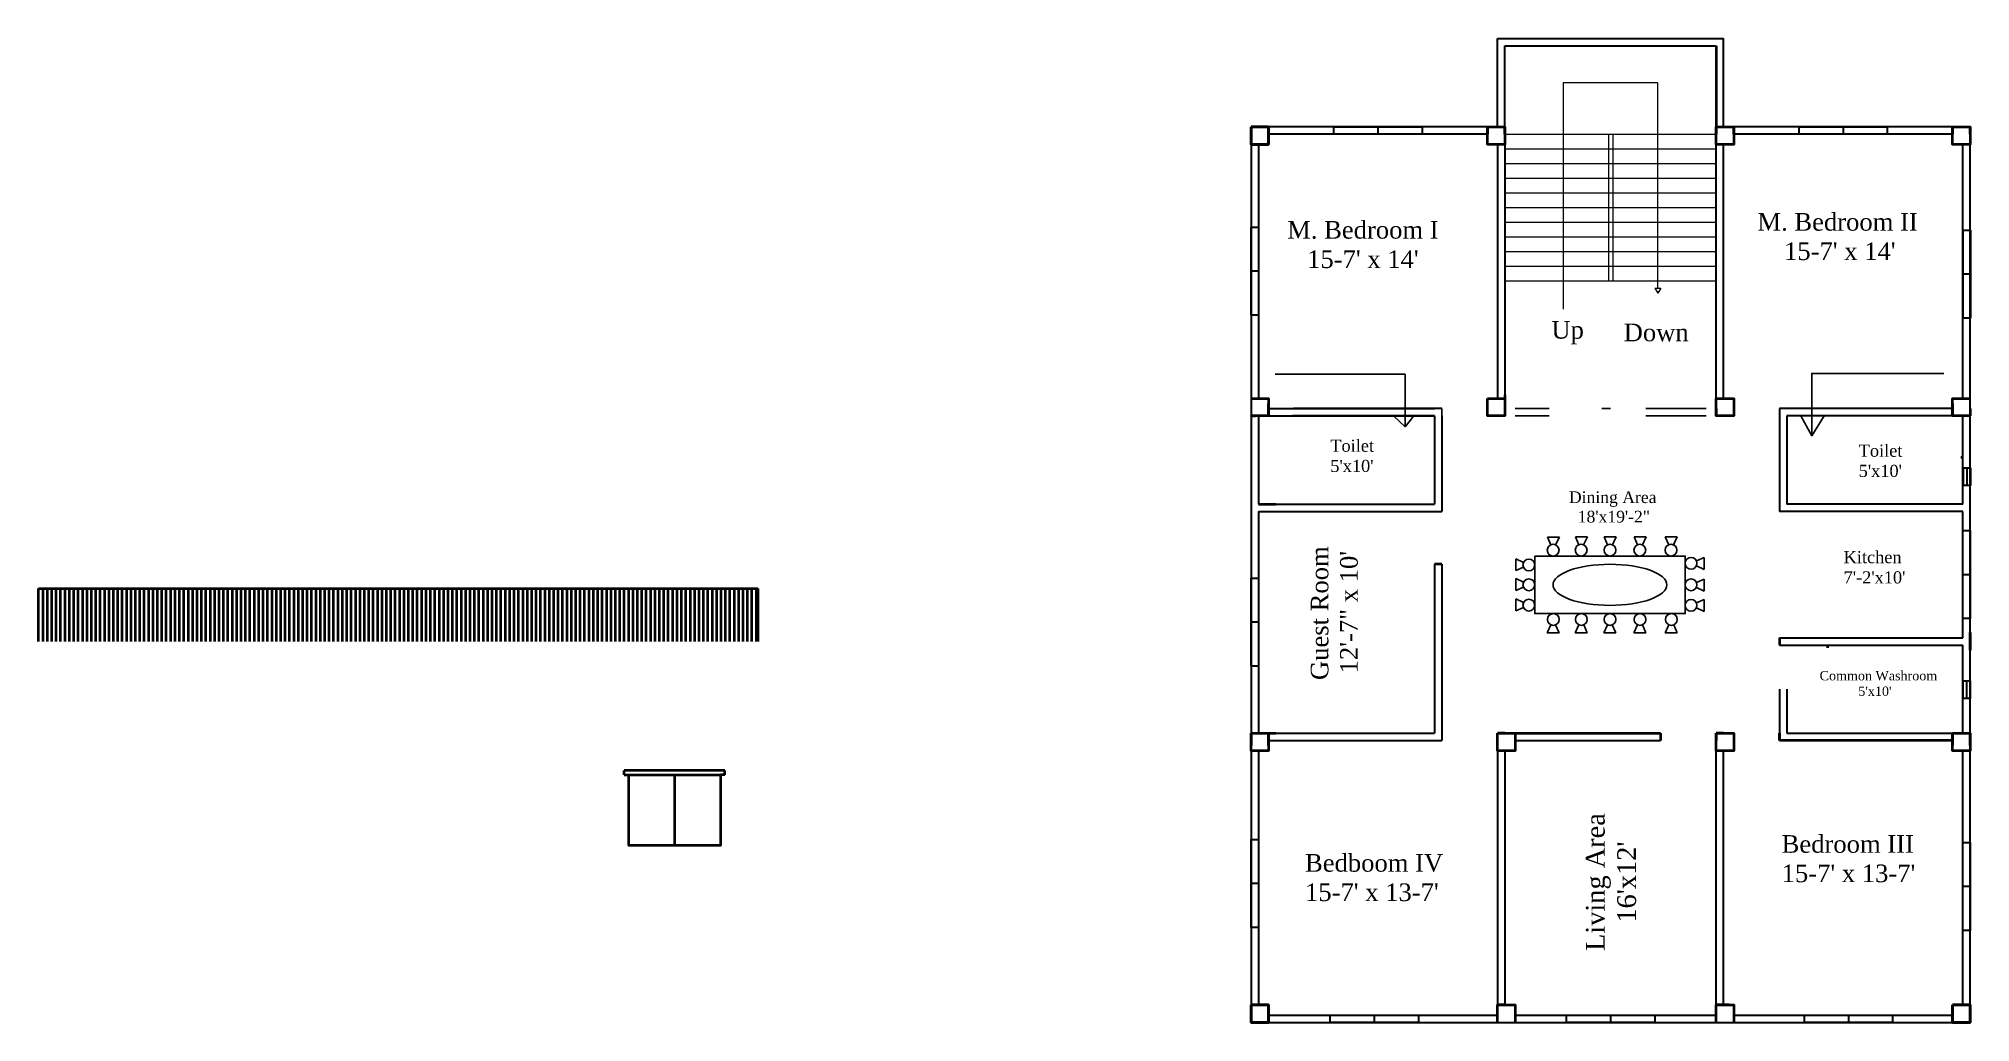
# Model space of a CAD drawing. Header units: inches. Extents: x -79350 to 491628, y -93215 to 155882.
# Drawn here: x -40850 to -39534, y 3788 to 4458 of the extents above; entities that cross this region are included whole.
import ezdxf

# ---------------------------------------------------------------- set-up
doc = ezdxf.new("R2010")
doc.units = ezdxf.units.IN
doc.header["$MEASUREMENT"] = 0
doc.layers.get('0').update_dxf_attribs({"lineweight": 30})
for name, color, linetype, lineweight in [('Column', 1, 'Continuous', 30), ('Letter', 7, 'Continuous', 20), ('LINE', 7, 'Continuous', 20)]:
    doc.layers.add(name, color=color, linetype=linetype, lineweight=lineweight)
doc.layers.add('Door', color=7, linetype='Continuous', lineweight=40, true_color=0x763422)
doc.layers.add('Window', color=7, linetype='Continuous', lineweight=30, true_color=0x6b99dd)
for name, color, linetype in [('Furnitures', 30, 'Continuous'), ('Stairs', 7, 'Continuous'), ('Wall', 7, 'Continuous')]:
    doc.layers.add(name, color=color, linetype=linetype)
doc.styles.get("Standard").update_dxf_attribs({"font": 'times.ttf', "height": 12})

msp = doc.modelspace()

# ---------------------------------------------------------------- texts
at = {"layer": 'Letter', "attachment_point": 1}
for s, width, gutter_width, heights, insert, char_height in [("M. Bedroom I^J   15-7' x 14'", 143.7063, 60, [47.61], (-39999.38, 4333.79), 12), ("M. Bedroom II^J    15-7' x 14'", 143.7063, 60, [47.61], (-39679, 4339.22), 12), ("Toilet^J5'x10'", 97.678, 41.31, [0], (-39970, 4184.89), 8.2616), ("Toilet^J5'x10'", 97.678, 41.31, [0], (-39610, 4181.5), 8.2616), ('Dining Area ^J  18\'x19\'-2"', 95.1702, 39.74, [31.53], (-39807.42, 4149.65), 7.9471), ("       Kitchen^J       7'-2'x10'", 97.678, 41.31, [0], (-39642.11, 4108.98), 8.2616), ("Common Washroom^J           5'x10'", 93.1404, 31.73, [17.19], (-39636.61, 4027.29), 6.3452), ("Bedroom III^J15-7' x 13-7'", 143.7063, 60, [47.61], (-39662.5, 3915.5), 12), (" Bedboom IV^J 15-7' x 13-7'", 143.7063, 60, [47.61], (-39991.75, 3902.62), 12)]:
    msp.add_mtext_dynamic_manual_height_columns(s, width=width, gutter_width=gutter_width, heights=heights, dxfattribs=dict(at, insert=insert, char_height=char_height))
at = {"layer": 'Letter', "attachment_point": 1, "rotation": 90}
for s, width, gutter_width, heights, insert, char_height in [('Guest Room^J 12\'-7" x 10\'', 159.6277, 60, [0], (-39983.34, 4021.14), 12), ("Living Area ^J    16'x12'", 153.1953, 63.96, [50.75], (-39795.85, 3836.59), 12.7924)]:
    msp.add_mtext_dynamic_manual_height_columns(s, width=width, gutter_width=gutter_width, heights=heights, dxfattribs=dict(at, insert=insert, char_height=char_height))
at = {"layer": 'Stairs', "char_height": 12, "attachment_point": 1}
for s, width, insert in [('Up', 69.7229, (-39819.36, 4265.68)), ('Down', 86.0171, (-39770.12, 4263.9))]:
    msp.add_mtext_dynamic_manual_height_columns(s, width=width, gutter_width=60, heights=[0], dxfattribs=dict(at, insert=insert))

# ---------------------------------------------------------------- linework, layer by layer
for p, q in [((-39856, 4398), (-39856, 4458)), ((-39856, 4458), (-39702, 4458)), ((-39851, 4398), (-39851, 4453.04)), ((-39851, 4453), (-39707, 4453)), ((-39707, 4458), (-39707, 4458)), ((-39702, 4398), (-39702, 4458)), ((-40019, 4398), (-40024, 4398)), ((-40024, 4393), (-40024, 4398)), ((-39863, 4398), (-40019, 4398)), ((-39851, 4398), (-39851, 4393)), ((-39707, 4398), (-39707, 4393)), ((-39539, 4398), (-39702, 4398)), ((-39539, 4398), (-39534, 4398)), ((-39534, 4393), (-39534, 4398)), ((-40024, 4393), (-40024, 3793)), ((-40019, 4386), (-40019, 4213)), ((-39863, 4393), (-40012, 4393)), ((-39856, 4386), (-39856, 4213)), ((-39851, 4393), (-39851, 4206)), ((-39707, 4206), (-39707, 4393)), ((-39702, 4213), (-39702, 4386)), ((-39546, 4393), (-39695, 4393)), ((-39539, 4213), (-39539, 4386)), ((-39534, 3793), (-39534, 4393)), ((-40019, 4201), (-40019, 4141)), ((-40012, 4206), (-39899, 4206)), ((-40012, 4201), (-39899, 4201)), ((-39899, 4201), (-39995.67, 4201)), ((-39894, 4206), (-39995, 4206)), ((-39899, 4201), (-39899, 4141)), ((-39894, 4201), (-39894, 4136)), ((-39851, 4206), (-39851.12, 4206)), ((-39546, 4206), (-39664, 4206)), ((-39664, 4206), (-39664, 4136)), ((-39563, 4201), (-39659, 4201)), ((-39546, 4201), (-39659, 4201)), ((-39659, 4201), (-39659, 4141)), ((-39539, 4141), (-39539, 4201)), ((-40019, 4141), (-39899, 4141)), ((-40019, 4136), (-40019, 3985)), ((-40019, 4136), (-39894, 4136)), ((-39539, 4136), (-39664, 4136)), ((-39539, 4141), (-39659, 4141)), ((-39539, 4050), (-39539, 4136)), ((-39899, 4100), (-39899, 3985)), ((-39894, 4100), (-39894, 3980.04)), ((-39664, 4050), (-39539, 4050)), ((-39664, 4045), (-39539, 4045)), ((-39539, 4041.5), (-39539, 4045)), ((-39539, 3985), (-39539, 4041.5)), ((-39664, 4015), (-39664, 3985)), ((-39659, 4015), (-39659, 3985)), ((-40019, 3985), (-39899, 3985)), ((-40012, 3980), (-39894, 3980)), ((-39856.01, 3985), (-39851, 3985)), ((-39844, 3980), (-39744.99, 3980)), ((-39707, 3985), (-39702, 3985)), ((-39707, 3793), (-39707, 3980)), ((-39659, 3985), (-39539, 3985)), ((-40019, 3973), (-40019, 3800)), ((-39856, 3973), (-39856, 3800)), ((-39851, 3973), (-39851, 3800)), ((-39702, 3800), (-39702, 3973)), ((-39539, 3800), (-39539, 3973)), ((-40024, 3793), (-40024, 3788)), ((-40012, 3793), (-39856, 3793)), ((-39844, 3793), (-39707, 3793)), ((-39695, 3793), (-39546, 3793)), ((-39534, 3793), (-39534, 3788)), ((-40019, 3788), (-40024, 3788)), ((-40019, 3788), (-39539, 3788)), ((-39539, 3788), (-39534, 3788))]:
    msp.add_line(p, q)
at = {"lineweight": 20}
for p, q in [((-39746.9, 4427.93), (-39811.39, 4427.93)), ((-39811.39, 4427.93), (-39811.39, 4273.76)), ((-39746.9, 4288.03), (-39746.9, 4427.93)), ((-39851, 4393), (-39707, 4393.04)), ((-39851, 4383), (-39707, 4383)), ((-39780.5, 4393), (-39780.5, 4293)), ((-39777.5, 4393), (-39777.5, 4293)), ((-39851, 4373), (-39707, 4373)), ((-39851, 4363), (-39707, 4363)), ((-39851, 4353), (-39707, 4353)), ((-39851, 4343), (-39707, 4343)), ((-39851, 4333), (-39707, 4333)), ((-39851, 4323), (-39707, 4323)), ((-39851, 4313), (-39707, 4313)), ((-39851, 4303), (-39707, 4303)), ((-39851, 4293), (-39707, 4293)), ((-39748.94, 4288.03), (-39744.9, 4288.03)), ((-39748.94, 4288.03), (-39746.9, 4284.6)), ((-39744.9, 4288.03), (-39746.9, 4284.6))]:
    msp.add_line(p, q, dxfattribs=at)
at = {"color": 200, "lineweight": 20}
msp.add_line((-39746.9, 4284.6), (-39746.9, 4284.6), dxfattribs=at)
at = {"color": 39, "lineweight": 25, "true_color": 0x633d32}
for p, q in [((-39822.08, 4118.55), (-39813.94, 4118.55)), ((-39822.08, 4118.55), (-39819.78, 4113.25)), ((-39813.94, 4118.55), (-39816.47, 4113.2)), ((-39802.98, 4118.6), (-39794.85, 4118.6)), ((-39802.98, 4118.6), (-39800.69, 4113.29)), ((-39794.85, 4118.6), (-39797.38, 4113.24)), ((-39783.35, 4118.6), (-39775.21, 4118.6)), ((-39783.35, 4118.6), (-39781.05, 4113.29)), ((-39775.21, 4118.6), (-39777.74, 4113.24)), ((-39763, 4118.6), (-39754.87, 4118.6)), ((-39763, 4118.6), (-39760.71, 4113.29)), ((-39754.87, 4118.6), (-39757.4, 4113.24)), ((-39741.75, 4118.6), (-39733.62, 4118.6)), ((-39741.75, 4118.6), (-39739.45, 4113.29)), ((-39733.62, 4118.6), (-39736.15, 4113.24)), ((-39843.7, 4095.67), (-39843.7, 4103.8)), ((-39843.7, 4103.8), (-39838.34, 4101.27)), ((-39843.7, 4095.67), (-39838.4, 4097.96)), ((-39715.22, 4096.43), (-39720.57, 4098.96)), ((-39715.22, 4104.57), (-39720.52, 4102.27)), ((-39715.22, 4104.57), (-39715.22, 4096.43)), ((-39843.7, 4082.11), (-39843.7, 4090.24)), ((-39843.7, 4090.24), (-39838.34, 4087.71)), ((-39843.7, 4082.11), (-39838.4, 4084.41)), ((-39715.22, 4081.75), (-39720.57, 4084.29)), ((-39715.22, 4089.89), (-39720.52, 4087.59)), ((-39715.22, 4089.89), (-39715.22, 4081.75)), ((-39843.7, 4068.29), (-39843.7, 4076.43)), ((-39843.7, 4076.43), (-39838.34, 4073.9)), ((-39843.7, 4068.29), (-39838.4, 4070.59)), ((-39715.22, 4067.79), (-39720.57, 4070.32)), ((-39715.22, 4075.93), (-39720.52, 4073.63)), ((-39715.22, 4075.93), (-39715.22, 4067.79)), ((-39822.31, 4053.4), (-39819.78, 4058.76)), ((-39814.18, 4053.4), (-39816.47, 4058.71)), ((-39803.21, 4053.4), (-39800.68, 4058.76)), ((-39795.07, 4053.4), (-39797.37, 4058.71)), ((-39783.7, 4053.4), (-39781.17, 4058.76)), ((-39775.57, 4053.4), (-39777.86, 4058.71)), ((-39763.23, 4053.4), (-39760.7, 4058.76)), ((-39755.09, 4053.4), (-39757.39, 4058.71)), ((-39741.85, 4053.4), (-39739.32, 4058.76)), ((-39733.71, 4053.4), (-39736.01, 4058.71)), ((-39814.18, 4053.4), (-39822.31, 4053.4)), ((-39795.07, 4053.4), (-39803.21, 4053.4)), ((-39775.57, 4053.4), (-39783.7, 4053.4)), ((-39755.09, 4053.4), (-39763.23, 4053.4)), ((-39733.71, 4053.4), (-39741.85, 4053.4))]:
    msp.add_line(p, q, dxfattribs=at)
msp.add_lwpolyline([(-39830.7, 4105.6), (-39728.21, 4105.6), (-39728.21, 4066.4), (-39830.7, 4066.4)], close=True, dxfattribs=at)
for centre in [(-39818.19, 4109.57), (-39799.09, 4109.61), (-39779.46, 4109.61), (-39759.11, 4109.61), (-39737.86, 4109.61), (-39834.71, 4099.56), (-39724.2, 4100.68), (-39834.71, 4086), (-39724.2, 4086), (-39834.71, 4072.18), (-39724.2, 4072.04), (-39818.07, 4062.39), (-39798.96, 4062.39), (-39779.46, 4062.39), (-39758.98, 4062.39), (-39737.6, 4062.39)]:
    msp.add_circle(centre, 4.01, dxfattribs=at)
at = {"layer": 'Column'}
for p, q in [((-39707, 4458), (-39707, 4458)), ((-40024, 4398), (-40019, 4398)), ((-40024, 4393.04), (-40024, 4398)), ((-39851, 4398), (-39851, 4393.04)), ((-39707, 4398), (-39702, 4398)), ((-39707, 4393.04), (-39707, 4398)), ((-39539, 4398), (-39534, 4398)), ((-39534, 4398), (-39534, 4393.04)), ((-40021, 4201.04), (-40024, 4201.04)), ((-39851, 4201), (-39851, 4206)), ((-39707, 4206.29), (-39707, 4201)), ((-39534, 4050), (-39534, 4045)), ((-40019, 3985), (-40024, 3985)), ((-40024, 3985), (-40024, 3980)), ((-39856.01, 3985), (-39851, 3985)), ((-39707, 3985), (-39702, 3985)), ((-39707, 3985), (-39707, 3980)), ((-39534, 3985), (-39539, 3985)), ((-39534, 3985), (-39534, 3980)), ((-40024, 3793), (-40024, 3788)), ((-39707, 3793), (-39707, 3788)), ((-39534, 3793), (-39534, 3788)), ((-40024, 3788), (-40019, 3788)), ((-39539, 3788), (-39534, 3788))]:
    msp.add_line(p, q, dxfattribs=at)
at = {"layer": 'Column', "lineweight": 40}
for p, q in [((-40012, 4398), (-40024, 4398)), ((-40024, 4398), (-40024, 4386)), ((-40012, 4386), (-40012, 4398)), ((-39863, 4398), (-39863, 4393)), ((-39851, 4393), (-39851, 4398)), ((-39707, 4398), (-39707, 4393)), ((-39695, 4393), (-39695, 4398)), ((-39546, 4398), (-39546, 4393)), ((-39534, 4393), (-39534, 4398)), ((-40024, 4386), (-40012, 4386)), ((-40024, 4201.04), (-40024, 4201)), ((-40012, 4201), (-40012, 4209.5)), ((-39546, 4209.5), (-39546, 4201)), ((-39534, 4041.5), (-39534, 4053.5)), ((-40024, 3985), (-40024, 3976.5)), ((-40012, 3976.5), (-40012, 3985)), ((-39546, 3985), (-39546, 3976.5)), ((-39534, 3976.5), (-39534, 3985)), ((-40012, 3800), (-40024, 3800)), ((-40024, 3800), (-40024, 3788)), ((-40012, 3788), (-40012, 3800)), ((-39851, 3800), (-39856, 3800)), ((-39698.5, 3800), (-39707, 3800)), ((-39534, 3800), (-39546, 3800)), ((-39546, 3800), (-39546, 3788)), ((-39534, 3788), (-39534, 3800)), ((-40024, 3788), (-40012, 3788)), ((-39546, 3788), (-39534, 3788))]:
    msp.add_line(p, q, dxfattribs=at)
at = {"layer": 'Column', "color": 7, "lineweight": 40}
for points in [[(-40024, 4398), (-40012, 4398), (-40012, 4386), (-40024, 4386)], [(-39863, 4398), (-39851, 4398), (-39851, 4386), (-39863, 4386)], [(-39863, 4398), (-39851, 4398), (-39851, 4386), (-39863, 4386)], [(-39707, 4398), (-39695, 4398), (-39695, 4386), (-39707, 4386)], [(-39707, 4398), (-39695, 4398), (-39695, 4386), (-39707, 4386)], [(-39546, 4398), (-39534, 4398), (-39534, 4386), (-39546, 4386)], [(-39546, 4398), (-39534, 4398), (-39534, 4386), (-39546, 4386)], [(-39863, 4213), (-39851, 4213), (-39851, 4201), (-39863, 4201)], [(-39707, 4213), (-39695, 4213), (-39695, 4201), (-39707, 4201)], [(-40007, 4201), (-40007, 4201)], [(-40024, 3985), (-40012, 3985), (-40012, 3973), (-40024, 3973)], [(-40024, 3985), (-40012, 3985), (-40012, 3973), (-40024, 3973)], [(-39856, 3985), (-39844, 3985), (-39844, 3973), (-39856, 3973)], [(-39707, 3985), (-39695, 3985), (-39695, 3973), (-39707, 3973)], [(-39546, 3985), (-39534, 3985), (-39534, 3973), (-39546, 3973)], [(-40024, 3800), (-40012, 3800), (-40012, 3788), (-40024, 3788)], [(-40024, 3800), (-40012, 3800), (-40012, 3788), (-40024, 3788)], [(-39546, 3800), (-39534, 3800), (-39534, 3788), (-39546, 3788)], [(-39546, 3800), (-39534, 3800), (-39534, 3788), (-39546, 3788)]]:
    msp.add_lwpolyline(points, close=True, dxfattribs=at)
for points in [[(-40024, 4213), (-40012, 4213), (-40012, 4201), (-40024, 4201), (-40024, 4201.04)], [(-40019, 4213), (-40012, 4213)], [(-39863, 4203.5), (-39863, 4213)], [(-39851, 4215.5), (-39851, 4203.5)], [(-39534, 4201), (-39546, 4201), (-39546, 4213), (-39534, 4213)], [(-40012, 4201), (-40019, 4201)], [(-40019, 4141), (-40007, 4141)], [(-39534, 4053.5), (-39534, 4041.5)], [(-40019, 3985), (-40007, 3985)], [(-40012, 3973), (-40019, 3973)], [(-39856, 3788), (-39856, 3800), (-39844, 3800), (-39844, 3788)], [(-39707, 3788), (-39707, 3800), (-39695, 3800), (-39695, 3788)]]:
    msp.add_lwpolyline(points, dxfattribs=at)
at = {"layer": 'Door'}
for p, q in [((-40024, 4201.04), (-40021, 4201.04)), ((-39851, 4206), (-39851, 4201)), ((-39707, 4206), (-39707, 4206.29)), ((-39707, 4206), (-39707, 4201)), ((-39534, 4206), (-39534, 4201)), ((-39540.42, 4173), (-39539.42, 4173)), ((-39631, 4043), (-39631, 4044)), ((-39851, 3985), (-39856.01, 3985)), ((-39856.01, 3985), (-39856.01, 3985)), ((-39702, 3985), (-39707, 3985)), ((-39707, 3985), (-39707, 3980))]:
    msp.add_line(p, q, dxfattribs=at)
msp.add_arc((-39854.73, 3983.39), 39.41, 184.88382, 184.93654, dxfattribs=at)
at = {"layer": 'Furnitures', "color": 39, "lineweight": 25, "true_color": 0x633d32}
msp.add_ellipse((-39779.46, 4086), major_axis=(38.81, 0), ratio=0.3605472, dxfattribs=at)
at = {"layer": 'LINE', "lineweight": 40}
for p, q in [((-39707, 4453), (-39707, 4398)), ((-39894, 4100), (-39899, 4100)), ((-39664, 4050), (-39664, 4045)), ((-39851, 3985), (-39745, 3985)), ((-39745, 3985), (-39745, 3980)), ((-39664, 3980.04), (-39664, 3985)), ((-39664, 3985), (-39664, 3980.04)), ((-39546, 3980.04), (-39664, 3980.04))]:
    msp.add_line(p, q, dxfattribs=at)
at = {"layer": 'LINE', "color": 135, "linetype": 'ByBlock', "lineweight": 40, "true_color": 0x5f919e}
for p, q in [((-40850, 4047.5), (-40850, 4083.5)), ((-40850, 4083.5), (-40360, 4083.5)), ((-40847, 4047.5), (-40847, 4083.5)), ((-40844, 4047.5), (-40844, 4083.5)), ((-40841, 4047.5), (-40841, 4083.5)), ((-40838, 4047.5), (-40838, 4083.5)), ((-40835, 4047.5), (-40835, 4083.5)), ((-40832, 4047.5), (-40832, 4083.5)), ((-40832, 4047.5), (-40832, 4083.5)), ((-40829, 4047.5), (-40829, 4083.5)), ((-40826, 4047.5), (-40826, 4083.5)), ((-40823, 4047.5), (-40823, 4083.5)), ((-40820, 4047.5), (-40820, 4083.5)), ((-40817, 4047.5), (-40817, 4083.5)), ((-40817, 4047.5), (-40817, 4083.5)), ((-40814, 4047.5), (-40814, 4083.5)), ((-40811, 4047.5), (-40811, 4083.5)), ((-40808, 4047.5), (-40808, 4083.5)), ((-40805, 4047.5), (-40805, 4083.5)), ((-40805, 4047.5), (-40805, 4083.5)), ((-40802, 4047.5), (-40802, 4083.5)), ((-40802, 4047.5), (-40802, 4083.5)), ((-40799, 4047.5), (-40799, 4083.5)), ((-40796, 4047.5), (-40796, 4083.5)), ((-40793, 4047.5), (-40793, 4083.5)), ((-40790, 4047.5), (-40790, 4083.5)), ((-40790, 4047.5), (-40790, 4083.5)), ((-40787, 4047.5), (-40787, 4083.5)), ((-40784, 4047.5), (-40784, 4083.5)), ((-40781, 4047.5), (-40781, 4083.5)), ((-40778, 4047.5), (-40778, 4083.5)), ((-40775, 4047.5), (-40775, 4083.5)), ((-40775, 4047.5), (-40775, 4083.5)), ((-40772, 4047.5), (-40772, 4083.5)), ((-40769, 4047.5), (-40769, 4083.5)), ((-40766, 4047.5), (-40766, 4083.5)), ((-40763, 4047.5), (-40763, 4083.5)), ((-40760, 4047.5), (-40760, 4083.5)), ((-40760, 4047.5), (-40760, 4083.5)), ((-40757, 4047.5), (-40757, 4083.5)), ((-40754, 4047.5), (-40754, 4083.5)), ((-40751, 4047.5), (-40751, 4083.5)), ((-40748, 4047.5), (-40748, 4083.5)), ((-40748, 4047.5), (-40748, 4083.5)), ((-40745, 4047.5), (-40745, 4083.5)), ((-40745, 4047.5), (-40745, 4083.5)), ((-40742, 4047.5), (-40742, 4083.5)), ((-40739, 4047.5), (-40739, 4083.5)), ((-40736, 4047.5), (-40736, 4083.5)), ((-40733, 4047.5), (-40733, 4083.5)), ((-40733, 4047.5), (-40733, 4083.5)), ((-40730, 4047.5), (-40730, 4083.5)), ((-40727, 4047.5), (-40727, 4083.5)), ((-40724, 4047.5), (-40724, 4083.5)), ((-40721, 4047.5), (-40721, 4083.5)), ((-40718, 4047.5), (-40718, 4083.5)), ((-40718, 4047.5), (-40718, 4083.5)), ((-40715, 4047.5), (-40715, 4083.5)), ((-40712, 4047.5), (-40712, 4083.5)), ((-40709, 4047.5), (-40709, 4083.5)), ((-40706, 4047.5), (-40706, 4083.5)), ((-40703, 4047.5), (-40703, 4083.5)), ((-40703, 4047.5), (-40703, 4083.5)), ((-40700, 4047.5), (-40700, 4083.5)), ((-40697, 4047.5), (-40697, 4083.5)), ((-40694, 4047.5), (-40694, 4083.5)), ((-40691, 4047.5), (-40691, 4083.5)), ((-40691, 4047.5), (-40691, 4083.5)), ((-40688, 4047.5), (-40688, 4083.5)), ((-40688, 4047.5), (-40688, 4083.5)), ((-40685, 4047.5), (-40685, 4083.5)), ((-40682, 4047.5), (-40682, 4083.5)), ((-40679, 4047.5), (-40679, 4083.5)), ((-40676, 4047.5), (-40676, 4083.5)), ((-40676, 4047.5), (-40676, 4083.5)), ((-40673, 4047.5), (-40673, 4083.5)), ((-40670, 4047.5), (-40670, 4083.5)), ((-40667, 4047.5), (-40667, 4083.5)), ((-40664, 4047.5), (-40664, 4083.5)), ((-40661, 4047.5), (-40661, 4083.5)), ((-40661, 4047.5), (-40661, 4083.5)), ((-40658, 4047.5), (-40658, 4083.5)), ((-40655, 4047.5), (-40655, 4083.5)), ((-40652, 4047.5), (-40652, 4083.5)), ((-40649, 4047.5), (-40649, 4083.5)), ((-40646, 4047.5), (-40646, 4083.5)), ((-40646, 4047.5), (-40646, 4083.5)), ((-40643, 4047.5), (-40643, 4083.5)), ((-40640, 4047.5), (-40640, 4083.5)), ((-40637, 4047.5), (-40637, 4083.5)), ((-40634, 4047.5), (-40634, 4083.5)), ((-40634, 4047.5), (-40634, 4083.5)), ((-40631, 4047.5), (-40631, 4083.5)), ((-40631, 4047.5), (-40631, 4083.5)), ((-40628, 4047.5), (-40628, 4083.5)), ((-40625, 4047.5), (-40625, 4083.5)), ((-40622, 4047.5), (-40622, 4083.5)), ((-40619, 4047.5), (-40619, 4083.5)), ((-40619, 4047.5), (-40619, 4083.5)), ((-40616, 4047.5), (-40616, 4083.5)), ((-40613, 4047.5), (-40613, 4083.5)), ((-40610, 4047.5), (-40610, 4083.5)), ((-40607, 4047.5), (-40607, 4083.5)), ((-40604, 4047.5), (-40604, 4083.5)), ((-40604, 4047.5), (-40604, 4083.5)), ((-40601, 4047.5), (-40601, 4083.5)), ((-40598, 4047.5), (-40598, 4083.5)), ((-40595, 4047.5), (-40595, 4083.5)), ((-40592, 4047.5), (-40592, 4083.5)), ((-40589, 4047.5), (-40589, 4083.5)), ((-40589, 4047.5), (-40589, 4083.5)), ((-40586, 4047.5), (-40586, 4083.5)), ((-40583, 4047.5), (-40583, 4083.5)), ((-40580, 4047.5), (-40580, 4083.5)), ((-40577, 4047.5), (-40577, 4083.5)), ((-40577, 4047.5), (-40577, 4083.5)), ((-40574, 4047.5), (-40574, 4083.5)), ((-40574, 4047.5), (-40574, 4083.5)), ((-40571, 4047.5), (-40571, 4083.5)), ((-40568, 4047.5), (-40568, 4083.5)), ((-40565, 4047.5), (-40565, 4083.5)), ((-40562, 4047.5), (-40562, 4083.5)), ((-40562, 4047.5), (-40562, 4083.5)), ((-40559, 4047.5), (-40559, 4083.5)), ((-40556, 4047.5), (-40556, 4083.5)), ((-40553, 4047.5), (-40553, 4083.5)), ((-40550, 4047.5), (-40550, 4083.5)), ((-40547, 4047.5), (-40547, 4083.5)), ((-40547, 4047.5), (-40547, 4083.5)), ((-40544, 4047.5), (-40544, 4083.5)), ((-40541, 4047.5), (-40541, 4083.5)), ((-40538, 4047.5), (-40538, 4083.5)), ((-40535, 4047.5), (-40535, 4083.5)), ((-40532, 4047.5), (-40532, 4083.5)), ((-40532, 4047.5), (-40532, 4083.5)), ((-40529, 4047.5), (-40529, 4083.5)), ((-40526, 4047.5), (-40526, 4083.5)), ((-40523, 4047.5), (-40523, 4083.5)), ((-40520, 4047.5), (-40520, 4083.5)), ((-40520, 4047.5), (-40520, 4083.5)), ((-40517, 4047.5), (-40517, 4083.5)), ((-40517, 4047.5), (-40517, 4083.5)), ((-40514, 4047.5), (-40514, 4083.5)), ((-40511, 4047.5), (-40511, 4083.5)), ((-40508, 4047.5), (-40508, 4083.5)), ((-40505, 4047.5), (-40505, 4083.5)), ((-40505, 4047.5), (-40505, 4083.5)), ((-40502, 4047.5), (-40502, 4083.5)), ((-40499, 4047.5), (-40499, 4083.5)), ((-40496, 4047.5), (-40496, 4083.5)), ((-40493, 4047.5), (-40493, 4083.5)), ((-40490, 4047.5), (-40490, 4083.5)), ((-40490, 4047.5), (-40490, 4083.5)), ((-40487, 4047.5), (-40487, 4083.5)), ((-40484, 4047.5), (-40484, 4083.5)), ((-40481, 4047.5), (-40481, 4083.5)), ((-40478, 4047.5), (-40478, 4083.5)), ((-40475, 4047.5), (-40475, 4083.5)), ((-40475, 4047.5), (-40475, 4083.5)), ((-40472, 4047.5), (-40472, 4083.5)), ((-40469, 4047.5), (-40469, 4083.5)), ((-40466, 4047.5), (-40466, 4083.5)), ((-40463, 4047.5), (-40463, 4083.5)), ((-40463, 4047.5), (-40463, 4083.5)), ((-40460, 4047.5), (-40460, 4083.5)), ((-40460, 4047.5), (-40460, 4083.5)), ((-40457, 4047.5), (-40457, 4083.5)), ((-40454, 4047.5), (-40454, 4083.5)), ((-40451, 4047.5), (-40451, 4083.5)), ((-40448, 4047.5), (-40448, 4083.5)), ((-40448, 4047.5), (-40448, 4083.5)), ((-40445, 4047.5), (-40445, 4083.5)), ((-40442, 4047.5), (-40442, 4083.5)), ((-40439, 4047.5), (-40439, 4083.5)), ((-40436, 4047.5), (-40436, 4083.5)), ((-40433, 4047.5), (-40433, 4083.5)), ((-40433, 4047.5), (-40433, 4083.5)), ((-40430, 4047.5), (-40430, 4083.5)), ((-40427, 4047.5), (-40427, 4083.5)), ((-40424, 4047.5), (-40424, 4083.5)), ((-40421, 4047.5), (-40421, 4083.5)), ((-40418, 4047.5), (-40418, 4083.5)), ((-40418, 4047.5), (-40418, 4083.5)), ((-40415, 4047.5), (-40415, 4083.5)), ((-40412, 4047.5), (-40412, 4083.5)), ((-40409, 4047.5), (-40409, 4083.5)), ((-40406, 4047.5), (-40406, 4083.5)), ((-40406, 4047.5), (-40406, 4083.5)), ((-40403, 4047.5), (-40403, 4083.5)), ((-40403, 4047.5), (-40403, 4083.5)), ((-40400, 4047.5), (-40400, 4083.5)), ((-40397, 4047.5), (-40397, 4083.5)), ((-40394, 4047.5), (-40394, 4083.5)), ((-40391, 4047.5), (-40391, 4083.5)), ((-40391, 4047.5), (-40391, 4083.5)), ((-40388, 4047.5), (-40388, 4083.5)), ((-40385, 4047.5), (-40385, 4083.5)), ((-40382, 4047.5), (-40382, 4083.5)), ((-40379, 4047.5), (-40379, 4083.5)), ((-40376, 4047.5), (-40376, 4083.5)), ((-40376, 4047.5), (-40376, 4083.5)), ((-40373, 4047.5), (-40373, 4083.5)), ((-40370, 4047.5), (-40370, 4083.5)), ((-40367, 4047.5), (-40367, 4083.5)), ((-40364, 4047.5), (-40364, 4083.5)), ((-40361, 4047.5), (-40361, 4083.5)), ((-40361, 4047.5), (-40361, 4083.5)), ((-40360, 4083.5), (-40360, 4047.5))]:
    msp.add_line(p, q, dxfattribs=at)
at = {"layer": 'LINE', "linetype": 'ByBlock', "lineweight": 40}
for p, q in [((-40451, 3956.5), (-40451, 3959.5)), ((-40382.5, 3959.5), (-40451, 3959.5)), ((-40451, 3956.5), (-40448, 3956.5)), ((-40416.75, 3956.5), (-40416.75, 3908.5)), ((-40382.5, 3956.5), (-40385.5, 3956.5)), ((-40382.5, 3956.5), (-40382.5, 3959.5))]:
    msp.add_line(p, q, dxfattribs=at)
msp.add_lwpolyline([(-40448, 3956.5), (-40385.5, 3956.5), (-40385.5, 3908.5), (-40448, 3908.5)], close=True, dxfattribs=at)
at = {"layer": 'Wall'}
for p, q in [((-39856, 4453.04), (-39856, 4458)), ((-39856, 4458), (-39851, 4458)), ((-39702, 4458), (-39707, 4458)), ((-39702, 4458), (-39702, 4458)), ((-39856.12, 4393), (-39856.12, 4393.04)), ((-40007.5, 4229.5), (-39919, 4229.5)), ((-39919, 4229.5), (-39919, 4193.5)), ((-40012, 4201), (-40019, 4201)), ((-39913, 4201), (-39927, 4201)), ((-39927, 4201), (-39919, 4193.5)), ((-39919, 4193.5), (-39913, 4201)), ((-39894, 4201), (-39894, 4206)), ((-39844, 4206), (-39820.92, 4206)), ((-39844, 4201), (-39820.92, 4201)), ((-39784.92, 4206), (-39779, 4206)), ((-39755, 4206), (-39714, 4206)), ((-39755, 4201), (-39714, 4201)), ((-39546, 4201), (-39539, 4201)), ((-39899, 4100), (-39894, 4100)), ((-39851, 3985), (-39745, 3985)), ((-39745, 3980.04), (-39745, 3985)), ((-39659, 3980.04), (-39546, 3980.04))]:
    msp.add_line(p, q, dxfattribs=at)
at = {"layer": 'Wall', "color": 1, "lineweight": 40}
for p, q in [((-40024, 4201), (-40024, 4201.04)), ((-40019, 4201), (-40024, 4201)), ((-39851, 4206), (-39851, 4201))]:
    msp.add_line(p, q, dxfattribs=at)
at = {"layer": 'Wall'}
msp.add_lwpolyline([(-39552, 4230), (-39642, 4230), (-39642, 4187.5), (-39633.5, 4201), (-39649.5, 4201), (-39642, 4187.5)], dxfattribs=at)
at = {"layer": 'Window'}
for p, q in [((-39967.5, 4398), (-39907.5, 4398)), ((-39967.5, 4393), (-39967.5, 4398)), ((-39937.5, 4398), (-39937.5, 4393)), ((-39907.5, 4398), (-39907.5, 4393)), ((-39650.5, 4398), (-39590.5, 4398)), ((-39650.5, 4393), (-39650.5, 4398)), ((-39620.5, 4398), (-39620.5, 4393)), ((-39590.5, 4398), (-39590.5, 4393)), ((-39907.5, 4393), (-39967.5, 4393)), ((-39590.5, 4393), (-39650.5, 4393)), ((-40024, 4269.59), (-40024, 4329.59)), ((-40024, 4329.59), (-40019, 4329.59)), ((-40019, 4329.59), (-40019, 4269.59)), ((-39538.92, 4267.59), (-39538.92, 4327.59)), ((-39538.92, 4327.59), (-39533.92, 4327.59)), ((-39533.92, 4327.59), (-39533.92, 4267.59)), ((-40019, 4299.59), (-40024, 4299.59)), ((-39533.92, 4297.59), (-39538.92, 4297.59)), ((-40019, 4269.59), (-40024, 4269.59)), ((-39533.92, 4267.59), (-39538.92, 4267.59)), ((-39538.92, 4153.59), (-39538.92, 4165.59)), ((-39538.92, 4165.59), (-39533.92, 4165.59)), ((-39538.92, 4165.59), (-39538.92, 4153.59)), ((-39536.42, 4165.59), (-39536.42, 4153.59)), ((-39533.92, 4165.59), (-39533.92, 4153.59)), ((-39533.92, 4165.59), (-39533.92, 4153.59)), ((-39533.92, 4165.59), (-39533.92, 4153.59)), ((-39533.92, 4165.59), (-39533.92, 4153.59)), ((-39533.92, 4153.59), (-39538.92, 4153.59)), ((-39539, 4063), (-39539, 4123)), ((-39539, 4123), (-39534, 4123)), ((-39534, 4123), (-39534, 4063)), ((-39539, 4093), (-39534, 4093)), ((-40024, 4030.59), (-40024, 4090.59)), ((-40024, 4090.59), (-40019, 4090.59)), ((-40019, 4090.59), (-40019, 4030.59)), ((-39534, 4063), (-39534, 4068)), ((-40019, 4060.59), (-40024, 4060.59)), ((-39534, 4063), (-39539, 4063)), ((-40019, 4030.59), (-40024, 4030.59)), ((-39539, 4008.59), (-39539, 4020.59)), ((-39539, 4020.59), (-39534, 4020.59)), ((-39539, 4020.59), (-39539, 4008.59)), ((-39536.5, 4020.59), (-39536.5, 4008.59)), ((-39534, 4020.59), (-39534, 4008.59)), ((-39534, 4020.59), (-39534, 4008.59)), ((-39534, 4020.59), (-39534, 4008.59)), ((-39534, 4020.59), (-39534, 4008.59)), ((-39534, 4008.59), (-39539, 4008.59)), ((-40024, 3852.59), (-40024, 3912.59)), ((-40024, 3912.59), (-40019, 3912.59)), ((-40019, 3912.59), (-40019, 3852.59)), ((-39539, 3850.59), (-39539, 3910.59)), ((-39539, 3910.59), (-39534, 3910.59)), ((-39534, 3910.59), (-39534, 3850.59)), ((-40019, 3882.59), (-40024, 3882.59)), ((-39534, 3880.59), (-39539, 3880.59)), ((-40019, 3852.59), (-40024, 3852.59)), ((-39534, 3850.59), (-39539, 3850.59)), ((-39970, 3793), (-39910, 3793)), ((-39970, 3788), (-39970, 3793)), ((-39940, 3793), (-39940, 3788)), ((-39910, 3793), (-39910, 3788)), ((-39809, 3793), (-39749, 3793)), ((-39809, 3788), (-39809, 3793)), ((-39779, 3793), (-39779, 3788)), ((-39749, 3793), (-39749, 3788)), ((-39646.92, 3793), (-39586.92, 3793)), ((-39646.92, 3788), (-39646.92, 3793)), ((-39616.92, 3793), (-39616.92, 3788)), ((-39586.92, 3793), (-39586.92, 3788)), ((-39910, 3788), (-39970, 3788)), ((-39749, 3788), (-39809, 3788)), ((-39586.92, 3788), (-39646.92, 3788))]:
    msp.add_line(p, q, dxfattribs=at)

msp.set_redraw_order([(e.dxf.handle, doc.entitydb.next_handle()) for e in msp.query("TEXT MTEXT ATTDEF DIMENSION ARC_DIMENSION")])  # texts and dimensions are drawn at this point

doc.saveas('drawing.dxf')
